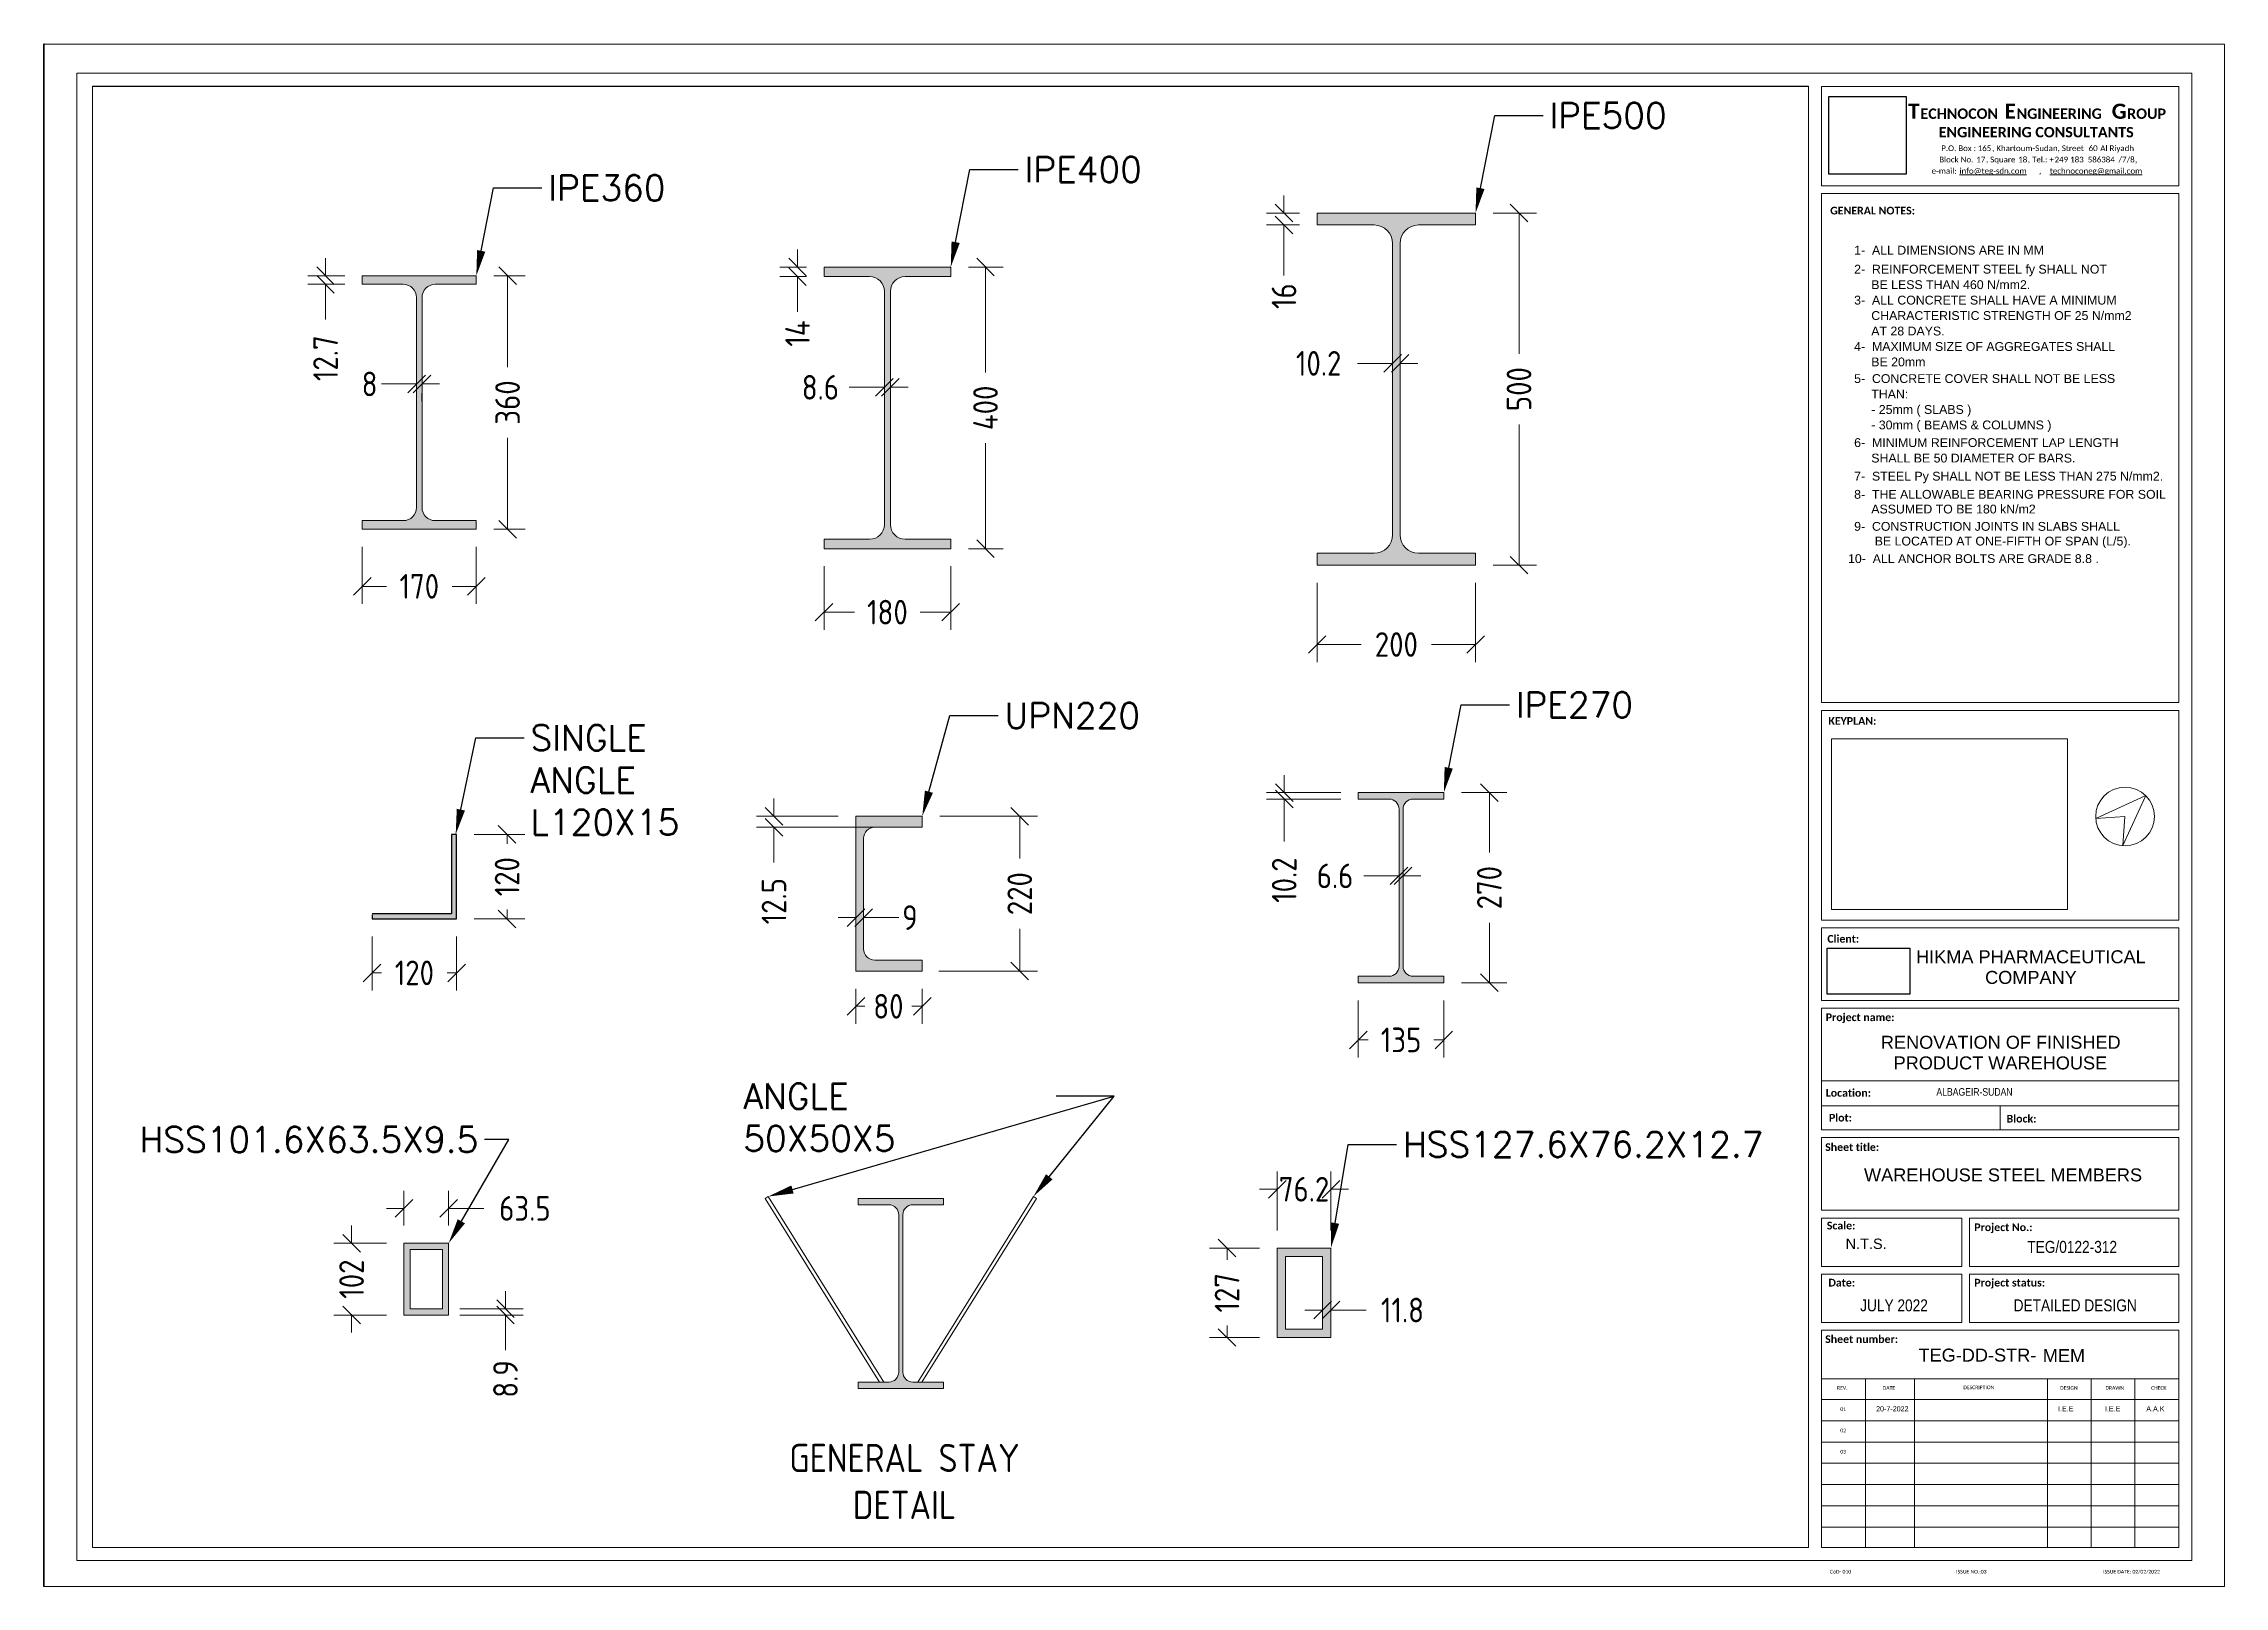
# Paper-space layout 'MEMBERS' of a CAD drawing. Header units: millimetres. Extents: x 2 to 422, y -1 to 296.
# The model-space entities are those that its viewports show. They can reach past a viewport. Long polylines and large blocks are cut down to what shows.
import ezdxf
from ezdxf import colors
from ezdxf.entities.mleader import LeaderData, LeaderLine
from ezdxf.math import Vec2, Vec3

# ---------------------------------------------------------------- set-up
doc = ezdxf.new("R2010")
doc.units = ezdxf.units.MM
for name, color, linetype, lineweight in [('A-ANNO-NOTE', 131, 'Continuous', 9), ('A-FLOR', 192, 'Continuous', 9), ('BEAMS', 6, 'Continuous', 30), ('G-ANNO-TTLB', 6, 'Continuous', 9), ('G-ANNO-TTLB-MEDM', 33, 'Continuous', 20), ('G-ANNO-TTLB-THIN', 151, 'Continuous', 9), ('STR-DIM', 1, 'Continuous', 9), ('STR-STEEL_IN_SEC', 6, 'Continuous', 15), ('STR-TEXT', 7, 'Continuous', 9)]:
    doc.layers.add(name, color=color, linetype=linetype, lineweight=lineweight)
doc.layers.add('G-ANNO-NPLT', color=191, linetype='Continuous', plot=False)
doc.styles.add('Arial Narrow', font='ARIALN.TTF', dxfattribs={"height": 2.3})
doc.styles.add('Arial Narrow_1', font='ARIALN.TTF', dxfattribs={"height": 1.45})
doc.styles.add('Arial Narrow_2', font='ARIALN.TTF', dxfattribs={"height": 0.8})
doc.styles.add('Arial_2', font='arial.ttf', dxfattribs={"height": 952.5})
doc.styles.add('Arial_4', font='arial.ttf', dxfattribs={"height": 1})
doc.styles.add('Calibri', font='calibri.ttf', dxfattribs={"height": 0.7})
doc.styles.add('Calibri_1', font='calibri.ttf', dxfattribs={"height": 1.125})
doc.styles.add('Calibri_B', font='calibrib.ttf', dxfattribs={"height": 1.483573})
doc.styles.add('Calibri_B_1', font='calibrib.ttf', dxfattribs={"height": 2.025007})
doc.styles.add('Calibri_B_2', font='calibrib.ttf', dxfattribs={"height": 2.92498})
doc.styles.add('MINA_MM_LAYOUT', font='dim.shx', dxfattribs={"height": 250})
doc.styles.add('MINA_MM_STEEL_DETAIL', font='dim.shx', dxfattribs={"height": 35})
doc.styles.add('MINA_MM_X-SEC', font='romans.shx', dxfattribs={"height": 125})
doc.dimstyles.new('MINA_MM_STEEL_DET', dxfattribs={"dimtxt": 35, "dimasz": 25, "dimexe": 25, "dimexo": 25, "dimgap": 5, "dimtad": 0, "dimdec": 0, "dimzin": 0, "dimdsep": 46, "dimtxsty": 'MINA_MM_STEEL_DETAIL', "dimblk": 'OBLIQUE', "dimcen": 0.09, "dimclrd": 256, "dimclre": 256, "dimclrt": 7, "dimadec": 0, "dimazin": 0, "dimtfac": 1, "dimtdec": 0, "dimtix": 1, "dimtofl": 0, "dimtmove": 0, "dimatfit": 0, "dimfxl": 1, "dimtolj": 1, "dimtzin": 0, "dimlwd": -1, "dimlwe": -1, "dimarcsym": 0})
picture_1 = doc.add_image_def('image2.png', size_in_pixel=(900, 500))
picture_2 = doc.add_image_def('image3.jpg', size_in_pixel=(269, 270))

psp = doc.layouts.new('MEMBERS')

# ---------------------------------------------------------------- texts
at = {"layer": 'G-ANNO-TTLB', "color": 7, "width": 151.9009, "attachment_point": 1, "style": 'Arial_2'}
for s, insert, char_height in [('WAREHOUSE STEEL MEMBERS', (353, 79.38), 2.5), ('N.T.S.', (349.45, 65.87), 2), ('MEM', (387.43, 44.58), 2.5)]:
    psp.add_mtext(s, dxfattribs=dict(at, insert=insert, char_height=char_height))

msp = doc.modelspace()

# ---------------------------------------------------------------- texts
at = {"layer": 'STR-TEXT', "color": 7, "ltscale": 10, "insert": (343790.7464, 549571.8561), "char_height": 40, "width": 649.327709, "attachment_point": 5, "style": 'MINA_MM_LAYOUT'}
msp.add_mtext('\\A1;GENERAL STAY\\PDETAIL', dxfattribs=at)

# ---------------------------------------------------------------- blocks, each defined once
blk = doc.blocks.new('iuukkk')
at = {"layer": 'A-ANNO-NOTE'}
for p, q in [((397.63, 146.78), (407.26, 151.17)), ((403.25, 147.16), (397.63, 146.78)), ((407.26, 151.17), (402.87, 141.54)), ((402.87, 141.54), (403.25, 147.16))]:
    blk.add_line(p, q, dxfattribs=at)
blk.add_circle((403.27, 147.17), 5.65, dxfattribs=at)
at = {"layer": 'G-ANNO-TTLB'}
blk.add_line((2.5, -1), (2.5, 296), dxfattribs=at)
at = {"layer": 'G-ANNO-TTLB', "color": 7}
for p, q in [((346.72, 162.11), (346.72, 129.25)), ((392.21, 162.11), (346.72, 162.11)), ((392.21, 129.25), (392.21, 162.11)), ((346.72, 129.25), (392.21, 129.25)), ((413.61, 48.21), (344.84, 48.21)), ((413.61, 38.88), (413.61, 48.21)), ((344.84, 38.88), (413.61, 38.88)), ((353.27, 38.88), (353.27, 6.4)), ((362.73, 38.88), (362.73, 6.4)), ((388.31, 38.88), (388.31, 6.4)), ((396.74, 38.88), (396.74, 6.4)), ((405.17, 38.88), (405.17, 6.4)), ((413.61, 38.88), (413.61, 6.4)), ((344.84, 34.87), (413.61, 34.87)), ((344.84, 30.77), (413.61, 30.77)), ((344.84, 26.68), (413.61, 26.68)), ((344.84, 22.59), (413.61, 22.59)), ((344.84, 18.5), (413.61, 18.5)), ((344.84, 14.4), (413.61, 14.4)), ((344.84, 10.31), (413.61, 10.31)), ((413.61, 6.4), (344.84, 6.4))]:
    blk.add_line(p, q, dxfattribs=at)
at = {"layer": 'G-ANNO-TTLB-MEDM'}
for p, q in [((2.4, 295.89), (422.4, 295.89)), ((2.4, -1.11), (2.4, 295.89)), ((344.84, 268.64), (344.84, 287.77)), ((344.84, 287.77), (413.61, 287.77)), ((413.61, 287.77), (413.61, 268.64)), ((413.61, 268.64), (344.84, 268.64)), ((344.84, 267.16), (344.84, 169.09)), ((413.61, 267.16), (344.84, 267.16)), ((413.61, 169.09), (413.61, 267.16)), ((344.84, 169.09), (413.61, 169.09)), ((344.84, 167.6), (344.84, 127.21)), ((413.61, 167.6), (344.84, 167.6)), ((413.61, 127.21), (413.61, 167.6)), ((344.84, 127.21), (413.61, 127.21)), ((344.84, 125.72), (413.61, 125.72)), ((344.84, 111.73), (344.84, 125.72)), ((413.61, 125.72), (413.61, 111.73)), ((413.61, 111.73), (344.84, 111.73)), ((344.84, 111.73), (413.61, 111.73)), ((413.61, 111.73), (344.84, 111.73)), ((344.84, 110.24), (413.61, 110.24)), ((344.84, 96.25), (344.84, 110.24)), ((413.61, 110.24), (413.61, 96.25)), ((344.84, 96.25), (413.61, 96.25)), ((344.84, 86.8), (344.84, 96.25)), ((413.61, 96.25), (413.61, 86.8)), ((344.84, 91.46), (413.61, 91.46)), ((379.22, 91.46), (379.22, 86.8)), ((413.61, 86.8), (344.84, 86.8)), ((344.84, 85.31), (413.61, 85.31)), ((344.84, 71.32), (344.84, 85.31)), ((413.61, 85.31), (413.61, 71.32)), ((413.61, 71.32), (344.84, 71.32)), ((344.84, 69.83), (344.84, 60.51)), ((371.85, 69.83), (344.84, 69.83)), ((371.85, 60.51), (371.85, 69.83)), ((373.34, 69.83), (413.61, 69.83)), ((373.34, 60.51), (373.34, 69.83)), ((413.61, 69.83), (413.61, 60.51)), ((344.84, 60.51), (371.85, 60.51)), ((344.84, 59.02), (344.84, 49.7)), ((371.85, 59.02), (344.84, 59.02)), ((371.85, 49.7), (371.85, 59.02)), ((413.61, 60.51), (373.34, 60.51)), ((373.34, 59.02), (413.61, 59.02)), ((373.34, 49.7), (373.34, 59.02)), ((413.61, 59.02), (413.61, 49.7)), ((344.84, 49.7), (371.85, 49.7)), ((413.61, 49.7), (373.34, 49.7)), ((422.4, -1.11), (2.4, -1.11))]:
    blk.add_line(p, q, dxfattribs=at)
at = {"layer": 'G-ANNO-TTLB-MEDM', "color": 7}
for p, q in [((413.61, 48.21), (344.84, 48.21)), ((344.84, 48.21), (344.84, 38.88)), ((413.61, 6.4), (413.61, 48.21)), ((344.84, 6.4), (344.84, 38.88)), ((344.84, 38.88), (413.61, 38.88)), ((344.84, 6.4), (413.61, 6.4))]:
    blk.add_line(p, q, dxfattribs=at)
at = {"layer": 'G-ANNO-TTLB-MEDM'}
blk.add_lwpolyline([(342.33, 287.77), (11.79, 287.77), (11.79, 6.4), (342.33, 6.4), (342.33, 287.77)], dxfattribs=at)
at = {"layer": 'G-ANNO-TTLB-THIN'}
blk.add_line((2.5, 296), (2.5, -1), dxfattribs=at)
for points in [[(422.4, -1.11), (422.4, 295.89), (2.4, 295.89), (2.4, -1.11)], [(8.79, 290.29), (8.79, 3.89), (416.11, 3.89), (416.11, 290.29)]]:
    blk.add_lwpolyline(points, close=True, dxfattribs=at)
at = {"layer": 'G-ANNO-TTLB', "color": 7, "attachment_point": 1}
for s, insert, char_height, width, style in [('\\fCalibri|b1|i0|c0|p34|;T', (361.5, 284.43), 2.9, 2.7257, 'Calibri_B_2'), ('ECHNOCON', (363.86, 283.51), 2, 18.519, 'Calibri_B_1'), ('\\fCalibri|b1|i0|c0|p34|;E', (380.08, 284.43), 2.9, 2.7257, 'Calibri_B_2'), ('NGINEERING', (382.39, 283.51), 2, 20.6034, 'Calibri_B_1'), ('\\fCalibri|b1|i0|c0|p34|;G', (400.71, 284.43), 2.9, 3.5274, 'Calibri_B_2'), ('ROUP', (403.68, 283.51), 2, 9.2996, 'Calibri_B_1'), ('ENGINEERING CONSULTANTS', (367.38, 279.95), 2, 46.9789, 'Calibri_B_1'), ('Block No. ', (367.49, 274.22), 1.1, 8.6582, 'Calibri_1'), ('P.O. Box :', (367.88, 276.4), 1.1, 8.4979, 'Calibri_1'), ('17', (374.63, 274.22), 1.1, 2.2447, 'Calibri_1'), ('165', (374.9, 276.4), 1.1, 3.3671, 'Calibri_1'), (', Square ', (376.48, 274.22), 1.1, 7.5359, 'Calibri_1'), (', Khartoum-Sudan, Street ', (377.67, 276.4), 1.1, 22.5274, 'Calibri_1'), ('18', (382.7, 274.22), 1.1, 2.2447, 'Calibri_1'), (', Tel.: +', (384.55, 274.22), 1.1, 6.2532, 'Calibri_1'), ('249 183  586384', (389.71, 274.22), 1.1, 14.9114, 'Calibri_1'), ('60 ', (396.26, 276.4), 1.1, 2.7257, 'Calibri_1'), ('Al Riyadh', (398.51, 276.4), 1.1, 8.1772, 'Calibri_1'), ('/', (402.01, 274.22), 1.1, 0.8017, 'Calibri_1'), ('7', (402.68, 274.22), 1.1, 1.1224, 'Calibri_1'), ('/', (403.6, 274.22), 1.1, 0.8017, 'Calibri_1'), ('8', (404.26, 274.22), 1.1, 1.1224, 'Calibri_1'), (',', (405.19, 274.22), 1.1, 0.5612, 'Calibri_1'), ('e-mail: ', (366.03, 272.03), 1.1, 6.4937, 'Calibri_1'), ('\\Linfo@teg-sdn.com ', (371.39, 272.03), 1.1, 16.6751, 'Calibri_1'), ('    ,    ', (385.15, 272.03), 1.1, 4.4093, 'Calibri_1'), ('\\Ltechnoconeg@gmail.com', (388.79, 272.03), 1.1, 22.2869, 'Calibri_1'), ('GENERAL NOTES:', (346.48, 264.58), 1.48, 20.1224, 'Calibri_B'), ('1-  ALL DIMENSIONS ARE IN MM ', (351.1, 257.07), 1.7, 58.0557, 'Arial_4'), ('2-  REINFORCEMENT STEEL fy SHALL NOT', (351.1, 253.41), 1.7, 65.578, 'Arial_4'), ('     BE LESS THAN 460 N/mm2.', (351.1, 250.43), 1.7, 45.8565, 'Arial_4'), ('3-  ALL CONCRETE SHALL HAVE A MINIMUM', (351.1, 247.45), 1.7, 68.0633, 'Arial_4'), ('     CHARACTERISTIC STRENGTH OF 25 N/mm2 ', (351.1, 244.48), 1.7, 72.8734, 'Arial_4'), ('     AT 28 DAYS.', (351.1, 241.5), 1.7, 23.4093, 'Arial_4'), ('4-  MAXIMUM SIZE OF AGGREGATES SHALL', (351.1, 238.52), 1.7, 67.6624, 'Arial_4'), ('     BE 20mm ', (351.1, 235.55), 1.7, 64.7763, 'Arial_4'), ('5-  CONCRETE COVER SHALL NOT BE LESS', (351.1, 232.34), 1.7, 67.9831, 'Arial_4'), ('     THAN:', (351.1, 229.36), 1.7, 14.0295, 'Arial_4'), ('     - 25mm ( SLABS )', (351.1, 226.39), 1.7, 30.4641, 'Arial_4'), ('     - 30mm ( BEAMS & COLUMNS )', (351.1, 223.41), 1.7, 51.308, 'Arial_4'), ('6-  MINIMUM REINFORCEMENT LAP LENGTH', (351.1, 220.01), 1.7, 80.3291, 'Arial_4'), ('     SHALL BE 50 DIAMETER OF BARS.', (351.1, 217.03), 1.7, 80.3291, 'Arial_4'), ('8-  THE ALLOWABLE BEARING PRESSURE FOR SOIL\\P     ASSUMED TO BE 180 kN/m2', (351.1, 210.05), 1.7, 80.3291, 'Arial_4'), ('7-  STEEL Py SHALL NOT BE LESS THAN 275 N/mm2.', (351.1, 213.55), 1.7, 80.3291, 'Arial_4'), ('9-  CONSTRUCTION JOINTS IN SLABS SHALL \\P      BE LOCATED AT ONE-FIFTH OF SPAN (L/5).  ', (351.1, 203.88), 1.7, 59.7088, 'Arial_4'), ('10-  ALL ANCHOR BOLTS ARE GRADE 8.8 .  ', (349.92, 197.67), 1.7, 59.7088, 'Arial_4'), ('KEYPLAN:', (346.14, 166.3), 1.48, 11.384, 'Calibri_B'), ('Client:', (345.94, 124.34), 1.48, 7.6962, 'Calibri_B'), ('HIKMA PHARMACEUTICAL ', (363.02, 121.39), 2.5, 54.5949, 'Arial_2'), ('COMPANY', (376.32, 117.42), 2.5, 21.2447, 'Arial_2'), ('Project name:', (345.63, 109.23), 1.48, 16.3544, 'Calibri_B'), ('RENOVATION OF FINISHED ', (356.25, 104.92), 2.5, 57.1603, 'Arial_2'), ('PRODUCT WAREHOUSE', (358.7, 100.95), 2.5, 49.9451, 'Arial_2'), ('Location:', (345.63, 94.67), 1.48, 10.8228, 'Calibri_B'), ('ALBAGEIR-SUDAN', (366.94, 94.84), 1.45, 18.8397, 'Arial Narrow_1'), ('Plot:', (346.25, 89.89), 1.48, 5.5316, 'Calibri_B'), ('Block: ', (380.46, 89.7), 1.48, 7.8565, 'Calibri_B'), ('Sheet title:', (345.52, 84.22), 1.48, 12.9873, 'Calibri_B'), ('Scale:', (345.83, 69.11), 1.48, 6.8945, 'Calibri_B'), ('Project No.:', (374.24, 68.79), 1.48, 13.8692, 'Calibri_B'), ('TEG/0122-312', (384.45, 65.42), 2.3, 20.7637, 'Arial Narrow'), ('Date:', (346.14, 58.12), 1.48, 6.3333, 'Calibri_B'), ('Project status:', (374.24, 58.12), 1.48, 16.8354, 'Calibri_B'), ('JULY 2022', (352.26, 54.16), 2.3, 14.0295, 'Arial Narrow'), ('DETAILED DESIGN', (381.82, 54.16), 2.3, 31.346, 'Arial Narrow'), ('Sheet number:', (345.52, 47.24), 1.48, 17.3966, 'Calibri_B'), ('TEG-DD-STR-', (363.49, 44.68), 2.5, 29.6624, 'Arial_2'), ('REV.', (347.81, 37.46), 0.7, 2.4051, 'Calibri'), ('20-7-2022', (355.33, 33.59), 1, 5.692, 'Arial Narrow_2'), ('DATE', (356.62, 37.46), 0.7, 2.8059, 'Calibri'), ('DESCRIPTION', (372.13, 37.56), 0.7, 7.0548, 'Calibri'), ('DESIGN', (390.77, 37.46), 0.7, 3.9283, 'Calibri'), ('DRAWN', (399.51, 37.46), 0.7, 4.1688, 'Calibri'), ('CHECK', (408.3, 37.46), 0.7, 3.5274, 'Calibri'), ('01', (348.43, 33.36), 0.7, 1.2827, 'Calibri'), ('I.E.E', (390.37, 33.59), 1, 5.692, 'Arial Narrow_2'), ('I.E.E', (399.4, 33.59), 1, 4.1688, 'Arial Narrow_2'), ('A.A.K', (407.37, 33.59), 1, 5.2911, 'Arial Narrow_2'), ('02', (348.43, 29.27), 0.7, 1.2827, 'Calibri'), ('03', (348.43, 25.18), 0.7, 1.2827, 'Calibri'), ('CoD- 010                                                                                  ISSUE NO.:03                                                                                           ISSUE DATE: 02/02/2022', (346.45, 2.07), 0.7, 79.8481, 'Calibri')]:
    blk.add_mtext(s, dxfattribs=dict(at, insert=insert, char_height=char_height, width=width, style=style))
image = blk.add_image(picture_2, insert=(346.2, 270.89), size_in_units=(14.89, 14.95))
image.dxf.flags = 7
image = blk.add_image(picture_1, insert=(345.93, 112.96), size_in_units=(15.89, 8.83))
image.dxf.flags = 7
blk = doc.blocks.new('_OBLIQUE')
at = {"color": 0, "linetype": 'ByBlock'}
blk.add_line((-0.5, -0.5), (0.5, 0.5), dxfattribs=at)
blk = doc.blocks.new('*D1886')
at = {"layer": 'Defpoints', "color": 0, "transparency": 16777216}
for p in [(343676.5, 550896.7), (343856.5, 550896.7), (343856.5, 550806.5)]:
    blk.add_point(p, dxfattribs=at)
at = {"layer": 'STR-DIM', "transparency": 16777216}
for p, q in [((343676.5, 550871.7), (343676.5, 550781.5)), ((343856.5, 550871.7), (343856.5, 550781.5)), ((343676.5, 550806.5), (343719.8, 550806.5)), ((343856.5, 550806.5), (343813.1, 550806.5))]:
    blk.add_line(p, q, dxfattribs=at)
at = {"layer": 'STR-DIM', "transparency": 16777216, "xscale": 25, "yscale": 25, "zscale": 25, "rotation": 180}
blk.add_blockref('_OBLIQUE', (343676.5, 550806.5), dxfattribs=at)
at = {"layer": 'STR-DIM', "transparency": 16777216, "xscale": 25, "yscale": 25, "zscale": 25}
blk.add_blockref('_OBLIQUE', (343856.5, 550806.5), dxfattribs=at)
at = {"layer": 'STR-DIM', "color": 7, "lineweight": 25, "transparency": 16777216, "insert": (343766.5, 550806.5), "char_height": 35, "attachment_point": 5, "style": 'MINA_MM_STEEL_DETAIL'}
blk.add_mtext('\\A1;180', dxfattribs=at)
blk = doc.blocks.new('*D1887')
at = {"layer": 'Defpoints', "color": 0, "transparency": 16777216}
for p in [(343856.5, 551296.7), (343905.8, 551296.7), (343856.5, 550896.7)]:
    blk.add_point(p, dxfattribs=at)
at = {"layer": 'STR-DIM', "transparency": 16777216}
for p, q in [((343881.5, 551296.7), (343930.8, 551296.7)), ((343905.8, 551296.7), (343905.8, 551146.7)), ((343905.8, 550896.7), (343905.8, 551046.7)), ((343881.5, 550896.7), (343930.8, 550896.7))]:
    blk.add_line(p, q, dxfattribs=at)
at = {"layer": 'STR-DIM', "transparency": 16777216, "xscale": 25, "yscale": 25, "zscale": 25}
for p, rotation in [((343905.8, 551296.7), 90), ((343905.8, 550896.7), 270)]:
    blk.add_blockref('_OBLIQUE', p, dxfattribs=dict(at, rotation=rotation))
at = {"layer": 'STR-DIM', "color": 7, "lineweight": 25, "transparency": 16777216, "insert": (343905.8, 551096.7), "char_height": 35, "attachment_point": 5, "rotation": 90, "style": 'MINA_MM_STEEL_DETAIL'}
blk.add_mtext('\\A1;400', dxfattribs=at)
blk = doc.blocks.new('*D1888')
at = {"layer": 'Defpoints', "color": 0, "transparency": 16777216}
for p in [(343762.2, 551139.1), (343762.2, 551125.9), (343770.8, 551139.1)]:
    blk.add_point(p, dxfattribs=at)
at = {"layer": 'STR-DIM', "transparency": 16777216}
for p, q in [((343762.2, 551125.9), (343712.2, 551125.9)), ((343762.2, 551114.1), (343762.2, 551100.9)), ((343770.8, 551125.9), (343795.8, 551125.9)), ((343770.8, 551114.1), (343770.8, 551100.9))]:
    blk.add_line(p, q, dxfattribs=at)
at = {"layer": 'STR-DIM', "transparency": 16777216, "xscale": 25, "yscale": 25, "zscale": 25}
blk.add_blockref('_OBLIQUE', (343762.2, 551125.9), dxfattribs=at)
at = {"layer": 'STR-DIM', "transparency": 16777216, "xscale": 25, "yscale": 25, "zscale": 25, "rotation": 180}
blk.add_blockref('_OBLIQUE', (343770.8, 551125.9), dxfattribs=at)
at = {"layer": 'STR-DIM', "color": 7, "lineweight": 25, "transparency": 16777216, "insert": (343671.3, 551125.9), "char_height": 35, "attachment_point": 5, "style": 'MINA_MM_STEEL_DETAIL'}
blk.add_mtext('\\A1;8.6', dxfattribs=at)
blk = doc.blocks.new('*D1889')
at = {"layer": 'Defpoints', "color": 0, "transparency": 16777216}
for p in [(343638.8, 551283.2), (343676.5, 551296.7), (343676.5, 551283.2)]:
    blk.add_point(p, dxfattribs=at)
at = {"layer": 'STR-DIM', "transparency": 16777216}
for p, q in [((343638.8, 551296.7), (343638.8, 551321.7)), ((343651.5, 551296.7), (343613.8, 551296.7)), ((343651.5, 551283.2), (343613.8, 551283.2)), ((343638.8, 551283.2), (343638.8, 551233.2))]:
    blk.add_line(p, q, dxfattribs=at)
at = {"layer": 'STR-DIM', "transparency": 16777216, "xscale": 25, "yscale": 25, "zscale": 25}
for p, rotation in [((343638.8, 551296.7), 270), ((343638.8, 551283.2), 90)]:
    blk.add_blockref('_OBLIQUE', p, dxfattribs=dict(at, rotation=rotation))
at = {"layer": 'STR-DIM', "color": 7, "lineweight": 25, "transparency": 16777216, "insert": (343638.8, 551202.3), "char_height": 35, "attachment_point": 5, "rotation": 90, "style": 'MINA_MM_STEEL_DETAIL'}
blk.add_mtext('\\A1;14', dxfattribs=at)
blk = doc.blocks.new('*D1890')
at = {"layer": 'Defpoints', "color": 0, "transparency": 16777216}
for p in [(343816, 550516.7), (343814.7, 550296.7), (343954.5, 550296.7)]:
    blk.add_point(p, dxfattribs=at)
at = {"layer": 'STR-DIM', "transparency": 16777216}
for p, q in [((343841, 550516.7), (343979.5, 550516.7)), ((343954.5, 550516.7), (343954.5, 550456.7)), ((343954.5, 550296.7), (343954.5, 550356.7)), ((343839.7, 550296.7), (343979.5, 550296.7))]:
    blk.add_line(p, q, dxfattribs=at)
at = {"layer": 'STR-DIM', "transparency": 16777216, "xscale": 25, "yscale": 25, "zscale": 25}
for p, rotation in [((343954.5, 550516.7), 90), ((343954.5, 550296.7), 270)]:
    blk.add_blockref('_OBLIQUE', p, dxfattribs=dict(at, rotation=rotation))
at = {"layer": 'STR-DIM', "color": 7, "lineweight": 25, "transparency": 16777216, "insert": (343954.5, 550406.7), "char_height": 35, "attachment_point": 5, "rotation": 90, "style": 'MINA_MM_STEEL_DETAIL'}
blk.add_mtext('\\A1;220', dxfattribs=at)
blk = doc.blocks.new('*D1891')
at = {"layer": 'Defpoints', "color": 0, "transparency": 16777216}
for p in [(343721.7, 550296.7), (343816, 550296.7), (343816, 550246.7)]:
    blk.add_point(p, dxfattribs=at)
at = {"layer": 'STR-DIM', "transparency": 16777216}
for p, q in [((343721.7, 550271.7), (343721.7, 550221.7)), ((343721.7, 550246.7), (343734.6, 550246.7)), ((343816, 550246.7), (343801.3, 550246.7)), ((343816, 550271.7), (343816, 550221.7))]:
    blk.add_line(p, q, dxfattribs=at)
at = {"layer": 'STR-DIM', "transparency": 16777216, "xscale": 25, "yscale": 25, "zscale": 25, "rotation": 180}
blk.add_blockref('_OBLIQUE', (343721.7, 550246.7), dxfattribs=at)
at = {"layer": 'STR-DIM', "transparency": 16777216, "xscale": 25, "yscale": 25, "zscale": 25}
blk.add_blockref('_OBLIQUE', (343816, 550246.7), dxfattribs=at)
at = {"layer": 'STR-DIM', "color": 7, "lineweight": 25, "transparency": 16777216, "insert": (343767.9, 550246.7), "char_height": 35, "attachment_point": 5, "style": 'MINA_MM_STEEL_DETAIL'}
blk.add_mtext('\\A1;80', dxfattribs=at)
blk = doc.blocks.new('*D1892')
at = {"layer": 'Defpoints', "color": 0, "transparency": 16777216}
for p in [(343605.4, 550516.7), (343721.7, 550516.7), (343816, 550501)]:
    blk.add_point(p, dxfattribs=at)
at = {"layer": 'STR-DIM', "transparency": 16777216}
for p, q in [((343605.4, 550516.7), (343605.4, 550541.7)), ((343696.7, 550516.7), (343580.4, 550516.7)), ((343791, 550501), (343580.4, 550501)), ((343605.4, 550501), (343605.4, 550451))]:
    blk.add_line(p, q, dxfattribs=at)
at = {"layer": 'STR-DIM', "transparency": 16777216, "xscale": 25, "yscale": 25, "zscale": 25}
for p, rotation in [((343605.4, 550516.7), 270), ((343605.4, 550501), 90)]:
    blk.add_blockref('_OBLIQUE', p, dxfattribs=dict(at, rotation=rotation))
at = {"layer": 'STR-DIM', "color": 7, "lineweight": 25, "transparency": 16777216, "insert": (343605.4, 550396), "char_height": 35, "attachment_point": 5, "rotation": 90, "style": 'MINA_MM_STEEL_DETAIL'}
blk.add_mtext('\\A1;12.5', dxfattribs=at)
blk = doc.blocks.new('*D1893')
at = {"layer": 'Defpoints', "color": 0, "transparency": 16777216}
for p in [(343732.7, 550372.7), (343721.7, 550347.4), (343732.7, 550344.1)]:
    blk.add_point(p, dxfattribs=at)
at = {"layer": 'STR-DIM', "transparency": 16777216}
for p, q in [((343721.7, 550372.7), (343696.7, 550372.7)), ((343721.7, 550372.4), (343721.7, 550397.7)), ((343732.7, 550369.1), (343732.7, 550397.7)), ((343732.7, 550372.7), (343782.7, 550372.7))]:
    blk.add_line(p, q, dxfattribs=at)
at = {"layer": 'STR-DIM', "transparency": 16777216, "xscale": 25, "yscale": 25, "zscale": 25}
blk.add_blockref('_OBLIQUE', (343721.7, 550372.7), dxfattribs=at)
at = {"layer": 'STR-DIM', "transparency": 16777216, "xscale": 25, "yscale": 25, "zscale": 25, "rotation": 180}
blk.add_blockref('_OBLIQUE', (343732.7, 550372.7), dxfattribs=at)
at = {"layer": 'STR-DIM', "color": 7, "lineweight": 25, "transparency": 16777216, "insert": (343798.5, 550372.7), "char_height": 35, "attachment_point": 5, "style": 'MINA_MM_STEEL_DETAIL'}
blk.add_mtext('\\A1;9', dxfattribs=at)
blk = doc.blocks.new('JHJHJ')
at = {"layer": 'A-FLOR'}
h = blk.add_hatch(color=4, dxfattribs=at)
h.dxf.hatch_style = 1
h.paths.add_polyline_path([(0, 0), (-50, 0), (-50, 3), (-3, 3), (-3, 50), (0, 50)])
at = {"layer": 'BEAMS', "color": 4}
blk.add_lwpolyline([(-2.5, 50), (0, 50), (0, 0), (-50, 0), (-50, 3), (-3, 3), (-3, 50)], dxfattribs=at)
blk = doc.blocks.new('*D1912')
at = {"layer": 'Defpoints', "color": 0, "transparency": 16777216}
for p in [(344376.9, 550873.3), (344601.9, 550873.3), (344601.9, 550760.6)]:
    blk.add_point(p, dxfattribs=at)
at = {"layer": 'STR-DIM', "transparency": 16777216}
for p, q in [((344376.9, 550848.3), (344376.9, 550735.6)), ((344601.9, 550848.3), (344601.9, 550735.6)), ((344376.9, 550760.6), (344439.4, 550760.6)), ((344601.9, 550760.6), (344539.4, 550760.6))]:
    blk.add_line(p, q, dxfattribs=at)
at = {"layer": 'STR-DIM', "transparency": 16777216, "xscale": 25, "yscale": 25, "zscale": 25, "rotation": 180}
blk.add_blockref('_OBLIQUE', (344376.9, 550760.6), dxfattribs=at)
at = {"layer": 'STR-DIM', "transparency": 16777216, "xscale": 25, "yscale": 25, "zscale": 25}
blk.add_blockref('_OBLIQUE', (344601.9, 550760.6), dxfattribs=at)
at = {"layer": 'STR-DIM', "color": 7, "lineweight": 25, "transparency": 16777216, "insert": (344489.4, 550760.6), "char_height": 35, "attachment_point": 5, "style": 'MINA_MM_STEEL_DETAIL'}
blk.add_mtext('\\A1;200', dxfattribs=at)
blk = doc.blocks.new('*D1913')
at = {"layer": 'Defpoints', "color": 0, "transparency": 16777216}
for p in [(344601.9, 551373.3), (344663.6, 551373.3), (344601.9, 550873.3)]:
    blk.add_point(p, dxfattribs=at)
at = {"layer": 'STR-DIM', "transparency": 16777216}
for p, q in [((344626.9, 551373.3), (344688.6, 551373.3)), ((344663.6, 551373.3), (344663.6, 551173.3)), ((344663.6, 550873.3), (344663.6, 551073.3)), ((344626.9, 550873.3), (344688.6, 550873.3))]:
    blk.add_line(p, q, dxfattribs=at)
at = {"layer": 'STR-DIM', "transparency": 16777216, "xscale": 25, "yscale": 25, "zscale": 25}
for p, rotation in [((344663.6, 551373.3), 90), ((344663.6, 550873.3), 270)]:
    blk.add_blockref('_OBLIQUE', p, dxfattribs=dict(at, rotation=rotation))
at = {"layer": 'STR-DIM', "color": 7, "lineweight": 25, "transparency": 16777216, "insert": (344663.6, 551123.3), "char_height": 35, "attachment_point": 5, "rotation": 90, "style": 'MINA_MM_STEEL_DETAIL'}
blk.add_mtext('\\A1;500', dxfattribs=at)
blk = doc.blocks.new('*D1914')
at = {"layer": 'Defpoints', "color": 0, "transparency": 16777216}
for p in [(344484, 551176.3), (344494.8, 551176.3), (344484, 551159.9)]:
    blk.add_point(p, dxfattribs=at)
at = {"layer": 'STR-DIM', "transparency": 16777216}
for p, q in [((344484, 551159.9), (344434, 551159.9)), ((344484, 551151.3), (344484, 551134.9)), ((344494.8, 551159.9), (344519.8, 551159.9)), ((344494.8, 551151.3), (344494.8, 551134.9))]:
    blk.add_line(p, q, dxfattribs=at)
at = {"layer": 'STR-DIM', "transparency": 16777216, "xscale": 25, "yscale": 25, "zscale": 25}
blk.add_blockref('_OBLIQUE', (344484, 551159.9), dxfattribs=at)
at = {"layer": 'STR-DIM', "transparency": 16777216, "xscale": 25, "yscale": 25, "zscale": 25, "rotation": 180}
blk.add_blockref('_OBLIQUE', (344494.8, 551159.9), dxfattribs=at)
at = {"layer": 'STR-DIM', "color": 7, "lineweight": 25, "transparency": 16777216, "insert": (344379, 551159.9), "char_height": 35, "attachment_point": 5, "style": 'MINA_MM_STEEL_DETAIL'}
blk.add_mtext('\\A1;10.2', dxfattribs=at)
blk = doc.blocks.new('*D1915')
at = {"layer": 'Defpoints', "color": 0, "transparency": 16777216}
for p in [(344376.9, 551373.3), (344329.8, 551356.5), (344376.9, 551356.5)]:
    blk.add_point(p, dxfattribs=at)
at = {"layer": 'STR-DIM', "transparency": 16777216}
for p, q in [((344329.8, 551373.3), (344329.8, 551398.3)), ((344351.9, 551373.3), (344304.8, 551373.3)), ((344351.9, 551356.5), (344304.8, 551356.5)), ((344329.8, 551356.5), (344329.8, 551284.6))]:
    blk.add_line(p, q, dxfattribs=at)
at = {"layer": 'STR-DIM', "transparency": 16777216, "xscale": 25, "yscale": 25, "zscale": 25}
for p, rotation in [((344329.8, 551373.3), 270), ((344329.8, 551356.5), 90)]:
    blk.add_blockref('_OBLIQUE', p, dxfattribs=dict(at, rotation=rotation))
at = {"layer": 'STR-DIM', "color": 7, "lineweight": 25, "transparency": 16777216, "insert": (344329.8, 551255.4), "char_height": 35, "attachment_point": 5, "rotation": 90, "style": 'MINA_MM_STEEL_DETAIL'}
blk.add_mtext('\\A1;16', dxfattribs=at)
blk = doc.blocks.new('*D1916')
at = {"layer": 'Defpoints', "color": 0, "transparency": 16777216}
for p in [(343020.6, 550924.3), (343182.6, 550924.3), (343182.6, 550843.2)]:
    blk.add_point(p, dxfattribs=at)
at = {"layer": 'STR-DIM', "transparency": 16777216}
for p, q in [((343020.6, 550899.3), (343020.6, 550818.2)), ((343182.6, 550899.3), (343182.6, 550818.2)), ((343020.6, 550843.2), (343054.9, 550843.2)), ((343182.6, 550843.2), (343148.2, 550843.2))]:
    blk.add_line(p, q, dxfattribs=at)
at = {"layer": 'STR-DIM', "transparency": 16777216, "xscale": 25, "yscale": 25, "zscale": 25, "rotation": 180}
blk.add_blockref('_OBLIQUE', (343020.6, 550843.2), dxfattribs=at)
at = {"layer": 'STR-DIM', "transparency": 16777216, "xscale": 25, "yscale": 25, "zscale": 25}
blk.add_blockref('_OBLIQUE', (343182.6, 550843.2), dxfattribs=at)
at = {"layer": 'STR-DIM', "color": 7, "lineweight": 25, "transparency": 16777216, "insert": (343101.6, 550843.2), "char_height": 35, "attachment_point": 5, "style": 'MINA_MM_STEEL_DETAIL'}
blk.add_mtext('\\A1;170', dxfattribs=at)
blk = doc.blocks.new('*D1917')
at = {"layer": 'Defpoints', "color": 0, "transparency": 16777216}
for p in [(343182.6, 551284.3), (343227, 551284.3), (343182.6, 550924.3)]:
    blk.add_point(p, dxfattribs=at)
at = {"layer": 'STR-DIM', "transparency": 16777216}
for p, q in [((343207.6, 551284.3), (343252, 551284.3)), ((343227, 551284.3), (343227, 551154.3)), ((343227, 550924.3), (343227, 551054.3)), ((343207.6, 550924.3), (343252, 550924.3))]:
    blk.add_line(p, q, dxfattribs=at)
at = {"layer": 'STR-DIM', "transparency": 16777216, "xscale": 25, "yscale": 25, "zscale": 25}
for p, rotation in [((343227, 551284.3), 90), ((343227, 550924.3), 270)]:
    blk.add_blockref('_OBLIQUE', p, dxfattribs=dict(at, rotation=rotation))
at = {"layer": 'STR-DIM', "color": 7, "lineweight": 25, "transparency": 16777216, "insert": (343227, 551104.3), "char_height": 35, "attachment_point": 5, "rotation": 90, "style": 'MINA_MM_STEEL_DETAIL'}
blk.add_mtext('\\A1;360', dxfattribs=at)
blk = doc.blocks.new('*D1918')
at = {"layer": 'Defpoints', "color": 0, "transparency": 16777216}
for p in [(343097.7, 551142.5), (343097.7, 551130.7), (343105.4, 551142.5)]:
    blk.add_point(p, dxfattribs=at)
at = {"layer": 'STR-DIM', "transparency": 16777216}
for p, q in [((343097.7, 551130.7), (343047.7, 551130.7)), ((343097.7, 551117.5), (343097.7, 551105.7)), ((343105.4, 551130.7), (343130.4, 551130.7)), ((343105.4, 551117.5), (343105.4, 551105.7))]:
    blk.add_line(p, q, dxfattribs=at)
at = {"layer": 'STR-DIM', "transparency": 16777216, "xscale": 25, "yscale": 25, "zscale": 25}
blk.add_blockref('_OBLIQUE', (343097.7, 551130.7), dxfattribs=at)
at = {"layer": 'STR-DIM', "transparency": 16777216, "xscale": 25, "yscale": 25, "zscale": 25, "rotation": 180}
blk.add_blockref('_OBLIQUE', (343105.4, 551130.7), dxfattribs=at)
at = {"layer": 'STR-DIM', "color": 7, "lineweight": 25, "transparency": 16777216, "insert": (343031, 551130.7), "char_height": 35, "attachment_point": 5, "style": 'MINA_MM_STEEL_DETAIL'}
blk.add_mtext('\\A1;8', dxfattribs=at)
blk = doc.blocks.new('*D1919')
at = {"layer": 'Defpoints', "color": 0, "transparency": 16777216}
for p in [(342968.4, 551272.2), (343020.6, 551284.3), (343020.6, 551272.2)]:
    blk.add_point(p, dxfattribs=at)
at = {"layer": 'STR-DIM', "transparency": 16777216}
for p, q in [((342968.4, 551284.3), (342968.4, 551309.3)), ((342995.6, 551284.3), (342943.4, 551284.3)), ((342995.6, 551272.2), (342943.4, 551272.2)), ((342968.4, 551272.2), (342968.4, 551222.2))]:
    blk.add_line(p, q, dxfattribs=at)
at = {"layer": 'STR-DIM', "transparency": 16777216, "xscale": 25, "yscale": 25, "zscale": 25}
for p, rotation in [((342968.4, 551284.3), 270), ((342968.4, 551272.2), 90)]:
    blk.add_blockref('_OBLIQUE', p, dxfattribs=dict(at, rotation=rotation))
at = {"layer": 'STR-DIM', "color": 7, "lineweight": 25, "transparency": 16777216, "insert": (342968.4, 551167.2), "char_height": 35, "attachment_point": 5, "rotation": 90, "style": 'MINA_MM_STEEL_DETAIL'}
blk.add_mtext('\\A1;12.7', dxfattribs=at)
blk = doc.blocks.new('*D1920')
at = {"layer": 'Defpoints', "color": 0, "transparency": 16777216}
for p in [(343034.6, 550370.8), (343154.6, 550370.8), (343154.6, 550294.2)]:
    blk.add_point(p, dxfattribs=at)
at = {"layer": 'STR-DIM', "transparency": 16777216}
for p, q in [((343034.6, 550345.8), (343034.6, 550269.2)), ((343154.6, 550345.8), (343154.6, 550269.2)), ((343034.6, 550294.2), (343047.9, 550294.2)), ((343154.6, 550294.2), (343141.3, 550294.2))]:
    blk.add_line(p, q, dxfattribs=at)
at = {"layer": 'STR-DIM', "transparency": 16777216, "xscale": 25, "yscale": 25, "zscale": 25, "rotation": 180}
blk.add_blockref('_OBLIQUE', (343034.6, 550294.2), dxfattribs=at)
at = {"layer": 'STR-DIM', "transparency": 16777216, "xscale": 25, "yscale": 25, "zscale": 25}
blk.add_blockref('_OBLIQUE', (343154.6, 550294.2), dxfattribs=at)
at = {"layer": 'STR-DIM', "color": 7, "lineweight": 25, "transparency": 16777216, "insert": (343094.6, 550294.2), "char_height": 35, "attachment_point": 5, "style": 'MINA_MM_STEEL_DETAIL'}
blk.add_mtext('\\A1;120', dxfattribs=at)
blk = doc.blocks.new('*D1921')
at = {"layer": 'Defpoints', "color": 0, "transparency": 16777216}
for p in [(343154.6, 550490.8), (343154.6, 550370.8), (343226.3, 550370.8)]:
    blk.add_point(p, dxfattribs=at)
at = {"layer": 'STR-DIM', "transparency": 16777216}
for p, q in [((343179.6, 550490.8), (343251.3, 550490.8)), ((343226.3, 550490.8), (343226.3, 550477.4)), ((343179.6, 550370.8), (343251.3, 550370.8)), ((343226.3, 550370.8), (343226.3, 550384.1))]:
    blk.add_line(p, q, dxfattribs=at)
at = {"layer": 'STR-DIM', "transparency": 16777216, "xscale": 25, "yscale": 25, "zscale": 25}
for p, rotation in [((343226.3, 550490.8), 90), ((343226.3, 550370.8), 270)]:
    blk.add_blockref('_OBLIQUE', p, dxfattribs=dict(at, rotation=rotation))
at = {"layer": 'STR-DIM', "color": 7, "lineweight": 25, "transparency": 16777216, "insert": (343226.3, 550430.8), "char_height": 35, "attachment_point": 5, "rotation": 90, "style": 'MINA_MM_STEEL_DETAIL'}
blk.add_mtext('\\A1;120', dxfattribs=at)
blk = doc.blocks.new('*D1945')
at = {"layer": 'Defpoints', "color": 0, "transparency": 16777216}
for p in [(344435.3, 550280.2), (344556.8, 550280.2), (344556.8, 550199)]:
    blk.add_point(p, dxfattribs=at)
at = {"layer": 'STR-DIM', "transparency": 16777216}
for p, q in [((344435.3, 550255.2), (344435.3, 550174)), ((344556.8, 550255.2), (344556.8, 550174)), ((344435.3, 550199), (344449.4, 550199)), ((344556.8, 550199), (344542.7, 550199))]:
    blk.add_line(p, q, dxfattribs=at)
at = {"layer": 'STR-DIM', "transparency": 16777216, "xscale": 25, "yscale": 25, "zscale": 25, "rotation": 180}
blk.add_blockref('_OBLIQUE', (344435.3, 550199), dxfattribs=at)
at = {"layer": 'STR-DIM', "transparency": 16777216, "xscale": 25, "yscale": 25, "zscale": 25}
blk.add_blockref('_OBLIQUE', (344556.8, 550199), dxfattribs=at)
at = {"layer": 'STR-DIM', "color": 7, "lineweight": 25, "transparency": 16777216, "insert": (344496.1, 550199), "char_height": 35, "attachment_point": 5, "style": 'MINA_MM_STEEL_DETAIL'}
blk.add_mtext('\\A1;135', dxfattribs=at)
blk = doc.blocks.new('*D1946')
at = {"layer": 'Defpoints', "color": 0, "transparency": 16777216}
for p in [(344556.8, 550550.2), (344621.5, 550550.2), (344556.8, 550280.2)]:
    blk.add_point(p, dxfattribs=at)
at = {"layer": 'STR-DIM', "transparency": 16777216}
for p, q in [((344581.8, 550550.2), (344646.5, 550550.2)), ((344621.5, 550550.2), (344621.5, 550465.2)), ((344621.5, 550280.2), (344621.5, 550365.2)), ((344581.8, 550280.2), (344646.5, 550280.2))]:
    blk.add_line(p, q, dxfattribs=at)
at = {"layer": 'STR-DIM', "transparency": 16777216, "xscale": 25, "yscale": 25, "zscale": 25}
for p, rotation in [((344621.5, 550550.2), 90), ((344621.5, 550280.2), 270)]:
    blk.add_blockref('_OBLIQUE', p, dxfattribs=dict(at, rotation=rotation))
at = {"layer": 'STR-DIM', "color": 7, "lineweight": 25, "transparency": 16777216, "insert": (344621.5, 550415.2), "char_height": 35, "attachment_point": 5, "rotation": 90, "style": 'MINA_MM_STEEL_DETAIL'}
blk.add_mtext('\\A1;270', dxfattribs=at)
blk = doc.blocks.new('*D1947')
at = {"layer": 'Defpoints', "color": 0, "transparency": 16777216}
for p in [(344493.2, 550443.8), (344499, 550443.8), (344493.2, 550432)]:
    blk.add_point(p, dxfattribs=at)
at = {"layer": 'STR-DIM', "transparency": 16777216}
for p, q in [((344493.2, 550432), (344443.2, 550432)), ((344493.2, 550418.8), (344493.2, 550407)), ((344499, 550432), (344524, 550432)), ((344499, 550418.8), (344499, 550407))]:
    blk.add_line(p, q, dxfattribs=at)
at = {"layer": 'STR-DIM', "transparency": 16777216, "xscale": 25, "yscale": 25, "zscale": 25}
blk.add_blockref('_OBLIQUE', (344493.2, 550432), dxfattribs=at)
at = {"layer": 'STR-DIM', "transparency": 16777216, "xscale": 25, "yscale": 25, "zscale": 25, "rotation": 180}
blk.add_blockref('_OBLIQUE', (344499, 550432), dxfattribs=at)
at = {"layer": 'STR-DIM', "color": 7, "lineweight": 25, "transparency": 16777216, "insert": (344402.3, 550432), "char_height": 35, "attachment_point": 5, "style": 'MINA_MM_STEEL_DETAIL'}
blk.add_mtext('\\A1;6.6', dxfattribs=at)
blk = doc.blocks.new('*D1948')
at = {"layer": 'Defpoints', "color": 0, "transparency": 16777216}
for p in [(344330.1, 550541.1), (344435.3, 550550.2), (344435.3, 550541.1)]:
    blk.add_point(p, dxfattribs=at)
at = {"layer": 'STR-DIM', "transparency": 16777216}
for p, q in [((344330.1, 550550.2), (344330.1, 550575.2)), ((344410.3, 550550.2), (344305.1, 550550.2)), ((344410.3, 550541.1), (344305.1, 550541.1)), ((344330.1, 550541.1), (344330.1, 550480.9))]:
    blk.add_line(p, q, dxfattribs=at)
at = {"layer": 'STR-DIM', "transparency": 16777216, "xscale": 25, "yscale": 25, "zscale": 25}
for p, rotation in [((344330.1, 550550.2), 270), ((344330.1, 550541.1), 90)]:
    blk.add_blockref('_OBLIQUE', p, dxfattribs=dict(at, rotation=rotation))
at = {"layer": 'STR-DIM', "color": 7, "lineweight": 25, "transparency": 16777216, "insert": (344330.1, 550425.9), "char_height": 35, "attachment_point": 5, "rotation": 90, "style": 'MINA_MM_STEEL_DETAIL'}
blk.add_mtext('\\A1;10.2', dxfattribs=at)
blk = doc.blocks.new('*D1949')
at = {"layer": 'Defpoints', "color": 0, "transparency": 16777216}
for p in [(344320.2, 549903.3), (344248.9, 549776.3), (344320.2, 549776.3)]:
    blk.add_point(p, dxfattribs=at)
at = {"layer": 'STR-DIM', "transparency": 16777216}
for p, q in [((344295.2, 549903.3), (344223.9, 549903.3)), ((344248.9, 549903.3), (344248.9, 549886.5)), ((344248.9, 549776.3), (344248.9, 549793.2)), ((344295.2, 549776.3), (344223.9, 549776.3))]:
    blk.add_line(p, q, dxfattribs=at)
at = {"layer": 'STR-DIM', "transparency": 16777216, "xscale": 25, "yscale": 25, "zscale": 25}
for p, rotation in [((344248.9, 549903.3), 90), ((344248.9, 549776.3), 270)]:
    blk.add_blockref('_OBLIQUE', p, dxfattribs=dict(at, rotation=rotation))
at = {"layer": 'STR-DIM', "color": 7, "lineweight": 25, "transparency": 16777216, "insert": (344248.9, 549839.8), "char_height": 35, "attachment_point": 5, "rotation": 90, "style": 'MINA_MM_STEEL_DETAIL'}
blk.add_mtext('\\A1;127', dxfattribs=at)
blk = doc.blocks.new('*D1950')
at = {"layer": 'Defpoints', "color": 0, "transparency": 16777216}
for p in [(344396.4, 549986.9), (344320.2, 549903.3), (344396.4, 549903.3)]:
    blk.add_point(p, dxfattribs=at)
at = {"layer": 'STR-DIM', "transparency": 16777216}
for p, q in [((344320.2, 549928.3), (344320.2, 550011.9)), ((344396.4, 549928.3), (344396.4, 550011.9)), ((344320.2, 549986.9), (344295.2, 549986.9)), ((344396.4, 549986.9), (344421.4, 549986.9))]:
    blk.add_line(p, q, dxfattribs=at)
at = {"layer": 'STR-DIM', "transparency": 16777216, "xscale": 25, "yscale": 25, "zscale": 25}
blk.add_blockref('_OBLIQUE', (344320.2, 549986.9), dxfattribs=at)
at = {"layer": 'STR-DIM', "transparency": 16777216, "xscale": 25, "yscale": 25, "zscale": 25, "rotation": 180}
blk.add_blockref('_OBLIQUE', (344396.4, 549986.9), dxfattribs=at)
at = {"layer": 'STR-DIM', "color": 7, "lineweight": 25, "transparency": 16777216, "insert": (344358.3, 549986.9), "char_height": 35, "attachment_point": 5, "style": 'MINA_MM_STEEL_DETAIL'}
blk.add_mtext('\\A1;76.2', dxfattribs=at)
blk = doc.blocks.new('*D1951')
at = {"layer": 'Defpoints', "color": 0, "transparency": 16777216}
for p in [(344384.6, 549815.3), (344384.6, 549814.5), (344396.4, 549814.5)]:
    blk.add_point(p, dxfattribs=at)
at = {"layer": 'STR-DIM', "transparency": 16777216}
for p, q in [((344384.6, 549815.3), (344359.6, 549815.3)), ((344384.6, 549839.5), (344384.6, 549840.3)), ((344396.4, 549839.5), (344396.4, 549840.3)), ((344396.4, 549815.3), (344446.4, 549815.3))]:
    blk.add_line(p, q, dxfattribs=at)
at = {"layer": 'STR-DIM', "transparency": 16777216, "xscale": 25, "yscale": 25, "zscale": 25}
blk.add_blockref('_OBLIQUE', (344384.6, 549815.3), dxfattribs=at)
at = {"layer": 'STR-DIM', "transparency": 16777216, "xscale": 25, "yscale": 25, "zscale": 25, "rotation": 180}
blk.add_blockref('_OBLIQUE', (344396.4, 549815.3), dxfattribs=at)
at = {"layer": 'STR-DIM', "color": 7, "lineweight": 25, "transparency": 16777216, "insert": (344498.1, 549815.3), "char_height": 35, "attachment_point": 5, "style": 'MINA_MM_STEEL_DETAIL'}
blk.add_mtext('\\A1;11.8', dxfattribs=at)
blk = doc.blocks.new('*D1955')
at = {"layer": 'Defpoints', "color": 0, "transparency": 16777216}
for p in [(343079.8, 549910.2), (343005.4, 549808.2), (343079.8, 549808.2)]:
    blk.add_point(p, dxfattribs=at)
at = {"layer": 'STR-DIM', "transparency": 16777216}
for p, q in [((343054.8, 549910.2), (342980.4, 549910.2)), ((343005.4, 549910.2), (343005.4, 549935.2)), ((343054.8, 549808.2), (342980.4, 549808.2)), ((343005.4, 549808.2), (343005.4, 549783.2))]:
    blk.add_line(p, q, dxfattribs=at)
at = {"layer": 'STR-DIM', "transparency": 16777216, "xscale": 25, "yscale": 25, "zscale": 25}
for p, rotation in [((343005.4, 549910.2), 270), ((343005.4, 549808.2), 90)]:
    blk.add_blockref('_OBLIQUE', p, dxfattribs=dict(at, rotation=rotation))
at = {"layer": 'STR-DIM', "color": 7, "lineweight": 25, "transparency": 16777216, "insert": (343005.4, 549859.2), "char_height": 35, "attachment_point": 5, "rotation": 90, "style": 'MINA_MM_STEEL_DETAIL'}
blk.add_mtext('\\A1;102', dxfattribs=at)
blk = doc.blocks.new('*D1956')
at = {"layer": 'Defpoints', "color": 0, "transparency": 16777216}
for p in [(343143.3, 549959.7), (343079.8, 549910.2), (343143.3, 549910.2)]:
    blk.add_point(p, dxfattribs=at)
at = {"layer": 'STR-DIM', "transparency": 16777216}
for p, q in [((343079.8, 549935.2), (343079.8, 549984.7)), ((343143.3, 549935.2), (343143.3, 549984.7)), ((343079.8, 549959.7), (343054.8, 549959.7)), ((343143.3, 549959.7), (343193.3, 549959.7))]:
    blk.add_line(p, q, dxfattribs=at)
at = {"layer": 'STR-DIM', "transparency": 16777216, "xscale": 25, "yscale": 25, "zscale": 25}
blk.add_blockref('_OBLIQUE', (343079.8, 549959.7), dxfattribs=at)
at = {"layer": 'STR-DIM', "transparency": 16777216, "xscale": 25, "yscale": 25, "zscale": 25, "rotation": 180}
blk.add_blockref('_OBLIQUE', (343143.3, 549959.7), dxfattribs=at)
at = {"layer": 'STR-DIM', "color": 7, "lineweight": 25, "transparency": 16777216, "insert": (343251.6, 549959.7), "char_height": 35, "attachment_point": 5, "style": 'MINA_MM_STEEL_DETAIL'}
blk.add_mtext('\\A1;63.5', dxfattribs=at)
blk = doc.blocks.new('*D1957')
at = {"layer": 'Defpoints', "color": 0, "transparency": 16777216}
for p in [(343134.4, 549817.1), (343134.4, 549808.2), (343224, 549808.2)]:
    blk.add_point(p, dxfattribs=at)
at = {"layer": 'STR-DIM', "transparency": 16777216}
for p, q in [((343159.4, 549817.1), (343249, 549817.1)), ((343224, 549817.1), (343224, 549842.1)), ((343159.4, 549808.2), (343249, 549808.2)), ((343224, 549808.2), (343224, 549758.2))]:
    blk.add_line(p, q, dxfattribs=at)
at = {"layer": 'STR-DIM', "transparency": 16777216, "xscale": 25, "yscale": 25, "zscale": 25}
for p, rotation in [((343224, 549817.1), 270), ((343224, 549808.2), 90)]:
    blk.add_blockref('_OBLIQUE', p, dxfattribs=dict(at, rotation=rotation))
at = {"layer": 'STR-DIM', "color": 7, "lineweight": 25, "transparency": 16777216, "insert": (343224, 549717.4), "char_height": 35, "attachment_point": 5, "rotation": 90, "style": 'MINA_MM_STEEL_DETAIL'}
blk.add_mtext('\\A1;8.9', dxfattribs=at)

# ---------------------------------------------------------------- dimensions: what is measured, and where the dimension line sits
at = {"layer": 'STR-DIM', "color": 3, "lineweight": 25}
for base, p1, p2, text, picture, middle in [((344329.8051, 551356.4588), (344376.8809, 551373.3338), (344376.8809, 551356.4588), '16', '*D1915', (344329.8051, 551255.4172)), ((342968.4413, 551272.1865), (343020.5705, 551284.3365), (343020.5705, 551272.1865), '12.7', '*D1919', (342968.4413, 551167.1865)), ((344330.1179, 550541.0738), (344435.3295, 550550.1863), (344435.3295, 550541.0738), '10.2', '*D1948', (344330.1179, 550425.8524)), ((343605.3727, 550516.7461), (343815.9935, 550501.0318), (343721.7078, 550516.7461), '12.5', '*D1892', (343605.3727, 550396.0318))]:
    dim = msp.add_linear_dim(base=base, p1=p1, p2=p2, angle=90, text=text, dimstyle='MINA_MM_STEEL_DET', dxfattribs=at)
    dim.commit()
    dim.dimension.update_dxf_attribs({"geometry": picture, "text_midpoint": middle, "dimtype": 160})
for base, p1, p2, picture, middle in [((344663.5564, 551373.3338), (344601.8809, 550873.3338), (344601.8809, 551373.3338), '*D1913', (344663.5564, 551123.3338)), ((343905.8189, 551296.6698), (343856.4785, 550896.6698), (343856.4785, 551296.6698), '*D1887', (343905.8189, 551096.6698)), ((343226.9768, 551284.3365), (343182.5705, 550924.3365), (343182.5705, 551284.3365), '*D1917', (343226.9768, 551104.3365)), ((344621.4858, 550550.1863), (344556.8295, 550280.1863), (344556.8295, 550550.1863), '*D1946', (344621.4858, 550415.1863)), ((343954.4708, 550296.7461), (343815.9935, 550516.7461), (343814.7088, 550296.7461), '*D1890', (343954.4708, 550406.7461)), ((343226.2505, 550370.7735), (343154.5842, 550490.7735), (343154.5842, 550370.7735), '*D1921', (343226.2505, 550430.7735)), ((343005.3555, 549808.221), (343079.7569, 549910.221), (343079.7569, 549808.221), '*D1955', (343005.3555, 549859.221)), ((344248.883, 549776.3172), (344320.2226, 549903.3172), (344320.2226, 549776.3172), '*D1949', (344248.883, 549839.8172))]:
    dim = msp.add_linear_dim(base=base, p1=p1, p2=p2, angle=90, dimstyle='MINA_MM_STEEL_DET', dxfattribs=at)
    dim.commit()
    dim.dimension.update_dxf_attribs({"geometry": picture, "text_midpoint": middle})
dim = msp.add_linear_dim(base=(343638.817790605, 551283.1697978138), p1=(343676.4784696596, 551296.6697978135), p2=(343676.4784696596, 551283.1697978135), angle=90, dimstyle='MINA_MM_STEEL_DET', dxfattribs=at)
dim.commit()
dim.dimension.update_dxf_attribs({"geometry": '*D1889', "text_midpoint": (343638.8177906051, 551202.3364644801), "dimtype": 160})
for base, p1, p2, text, picture, middle in [((344484.0059, 551159.9338), (344494.7559, 551176.3363), (344484.0059, 551176.3363), '10.2', '*D1914', (344379.0059, 551159.9338)), ((343097.7005, 551130.6884), (343105.4405, 551142.4982), (343097.7005, 551142.4982), '8', '*D1918', (343031.0338, 551130.6884)), ((343762.1785, 551125.9497), (343770.7785, 551139.0718), (343762.1785, 551139.0718), '8.6', '*D1888', (343671.3451, 551125.9497)), ((344493.177, 550431.9978), (344498.982, 550443.8077), (344493.177, 550443.8077), '6.6', '*D1947', (344402.3436, 550431.9978)), ((343732.7078, 550372.7425), (343721.7078, 550347.4031), (343732.7078, 550344.0666), '9', '*D1893', (343798.5412, 550372.7425)), ((343815.9935, 550246.7065), (343721.7078, 550296.7461), (343815.9935, 550296.7461), '80', '*D1891', (343767.935, 550246.7065))]:
    dim = msp.add_linear_dim(base=base, p1=p1, p2=p2, text=text, dimstyle='MINA_MM_STEEL_DET', dxfattribs=at)
    dim.commit()
    dim.dimension.update_dxf_attribs({"geometry": picture, "text_midpoint": middle, "dimtype": 160})
for base, p1, p2, text, picture, middle in [((343182.5705, 550843.1754), (343020.5705, 550924.3365), (343182.5705, 550924.3365), '170', '*D1916', (343101.5705, 550843.1754)), ((344601.8809, 550760.6101), (344376.8809, 550873.3338), (344601.8809, 550873.3338), '200', '*D1912', (344489.3809, 550760.6101)), ((344556.8295, 550199.0252), (344435.3295, 550280.1863), (344556.8295, 550280.1863), '135', '*D1945', (344496.0795, 550199.0252))]:
    dim = msp.add_linear_dim(base=base, p1=p1, p2=p2, text=text, dimstyle='MINA_MM_STEEL_DET', dxfattribs=at)
    dim.commit()
    dim.dimension.update_dxf_attribs({"geometry": picture, "text_midpoint": middle})
for base, p1, p2, picture, middle in [((343856.4785, 550806.4908), (343676.4785, 550896.6698), (343856.4785, 550896.6698), '*D1886', (343766.4785, 550806.4908)), ((343154.5842, 550294.2166), (343034.5842, 550370.7735), (343154.5842, 550370.7735), '*D1920', (343094.5842, 550294.2166))]:
    dim = msp.add_linear_dim(base=base, p1=p1, p2=p2, dimstyle='MINA_MM_STEEL_DET', dxfattribs=at)
    dim.commit()
    dim.dimension.update_dxf_attribs({"geometry": picture, "text_midpoint": middle})
dim = msp.add_linear_dim(base=(344396.4226, 549986.8646), p1=(344320.2226, 549903.3172), p2=(344396.4226, 549903.3172), dimstyle='MINA_MM_STEEL_DET', override={"dimdec": 1}, dxfattribs=at)
dim.commit()
dim.dimension.update_dxf_attribs({"geometry": '*D1950', "text_midpoint": (344358.3226, 549986.8646)})
for base, p1, p2, picture, middle in [((343143.2569, 549959.6996), (343079.7569, 549910.221), (343143.2569, 549910.221), '*D1956', (343251.5902, 549959.6996)), ((344384.6226, 549815.2747), (344396.4226, 549814.508), (344384.6226, 549814.508), '*D1951', (344498.0892, 549815.2747))]:
    dim = msp.add_linear_dim(base=base, p1=p1, p2=p2, dimstyle='MINA_MM_STEEL_DET', override={"dimdec": 1}, dxfattribs=at)
    dim.commit()
    dim.dimension.update_dxf_attribs({"geometry": picture, "text_midpoint": middle, "dimtype": 160})
dim = msp.add_linear_dim(base=(343223.9773, 549808.221), p1=(343134.3569, 549817.121), p2=(343134.3569, 549808.221), angle=90, dimstyle='MINA_MM_STEEL_DET', override={"dimdec": 1}, dxfattribs=at)
dim.commit()
dim.dimension.update_dxf_attribs({"geometry": '*D1957', "text_midpoint": (343223.9773, 549717.3877), "dimtype": 160})

# ---------------------------------------------------------------- hatches: boundary and pattern name
at = {"layer": 'A-FLOR', "ltscale": 0.1}
h = msp.add_hatch(color=4, dxfattribs=at)
h.dxf.hatch_style = 1
h.paths.add_polyline_path([(344601.8809, 550873.3338), (344601.8809, 550890.2088), (344521.0059, 550890.2088, -0.414213562), (344494.7559, 550916.4588), (344494.7559, 551330.2088, -0.414213562), (344521.0059, 551356.4588), (344601.8809, 551356.4588), (344601.8809, 551373.3338), (344376.8809, 551373.3338), (344376.8809, 551356.4588), (344457.7559, 551356.4588, -0.414213562), (344484.0059, 551330.2088), (344484.0059, 550916.4588, -0.414213562), (344457.7559, 550890.2088), (344376.8809, 550890.2088), (344376.8809, 550873.3338)])
h = msp.add_hatch(color=4, dxfattribs=at)
h.dxf.hatch_style = 1
h.paths.add_polyline_path([(343105.4405, 550955.3865), (343105.4405, 551253.2865, -0.414213562), (343124.3405, 551272.1865), (343182.5705, 551272.1865), (343182.5705, 551284.3365), (343020.5705, 551284.3365), (343020.5705, 551272.1865), (343078.8005, 551272.1865, -0.414213562), (343097.7005, 551253.2865), (343097.7005, 550955.3865, -0.414213562), (343078.8005, 550936.4865), (343020.5705, 550936.4865), (343020.5705, 550924.3365), (343182.5705, 550924.3365), (343182.5705, 550936.4865), (343124.3405, 550936.4865, -0.414213562)])
h = msp.add_hatch(color=4, dxfattribs=at)
h.dxf.hatch_style = 1
h.paths.add_polyline_path([(343856.4785, 550896.6698), (343856.4785, 550910.1698), (343791.7785, 550910.1698, -0.414213562), (343770.7785, 550931.1698), (343770.7785, 551262.1698, -0.414213562), (343791.7785, 551283.1698), (343856.4785, 551283.1698), (343856.4785, 551296.6698), (343676.4785, 551296.6698), (343676.4785, 551283.1698), (343741.1785, 551283.1698, -0.414213562), (343762.1785, 551262.1698), (343762.1785, 550931.1698, -0.414213562), (343741.1785, 550910.1698), (343676.4785, 550910.1698), (343676.4785, 550896.6698)])
h = msp.add_hatch(color=4, dxfattribs=at)
h.dxf.hatch_style = 1
h.paths.add_polyline_path([(344498.982, 550303.4738), (344498.982, 550526.8988, -0.414213562), (344513.157, 550541.0738), (344556.8295, 550541.0738), (344556.8295, 550550.1863), (344435.3295, 550550.1863), (344435.3295, 550541.0738), (344479.002, 550541.0738, -0.414213562), (344493.177, 550526.8988), (344493.177, 550303.4738, -0.414213562), (344479.002, 550289.2988), (344435.3295, 550289.2988), (344435.3295, 550280.1863), (344556.8295, 550280.1863), (344556.8295, 550289.2988), (344513.157, 550289.2988, -0.414213562)])
h = msp.add_hatch(color=4, dxfattribs=at)
h.dxf.hatch_style = 1
h.paths.add_polyline_path([(343732.7078, 550485.3175, -0.414213562), (343748.4221, 550501.0318), (343815.9935, 550501.0318), (343815.9935, 550516.7461), (343721.7078, 550516.7461), (343721.7078, 550296.7461), (343815.9935, 550296.7461), (343815.9935, 550312.4603), (343748.4221, 550312.4603, -0.414213562), (343732.7078, 550328.1746)])
h = msp.add_hatch(color=4, dxfattribs=at)
h.dxf.hatch_style = 1
h.paths.add_polyline_path([(343788.3904, 549727.2063), (343788.3904, 549950.6313, -0.414213562), (343802.5654, 549964.8063), (343846.2379, 549964.8063), (343846.2379, 549973.9188), (343724.7379, 549973.9188), (343724.7379, 549964.8063), (343768.4104, 549964.8063, -0.414213562), (343782.5854, 549950.6313), (343782.5854, 549727.2063, -0.414213562), (343768.4104, 549713.0313), (343724.7379, 549713.0313), (343724.7379, 549703.9188), (343846.2379, 549703.9188), (343846.2379, 549713.0313), (343802.5654, 549713.0313, -0.414213562)])
h = msp.add_hatch(color=4, dxfattribs=at)
h.dxf.hatch_style = 1
h.paths.add_polyline_path([(343768.4104, 549713.0313, 0.414213562), (343782.5854, 549727.2063), (343782.5854, 549950.6313, 0.414213562), (343768.4104, 549964.8063), (343724.7379, 549964.8063), (343724.7379, 549973.9188), (343846.2379, 549973.9188), (343846.2379, 549964.8063), (343802.5654, 549964.8063, 0.414213562), (343788.3904, 549950.6313), (343788.3904, 549727.2063, 0.414213562), (343802.5654, 549713.0313), (343846.2379, 549713.0313), (343846.2379, 549703.9188), (343724.7379, 549703.9188), (343724.7379, 549713.0313)])
h = msp.add_hatch(color=4, dxfattribs=at)
h.dxf.hatch_style = 1
h.paths.add_polyline_path([(343079.7569, 549910.221), (343079.7569, 549808.221), (343143.2569, 549808.221), (343143.2569, 549910.221)])
h.paths.add_polyline_path([(343088.6569, 549901.321), (343134.3569, 549901.321), (343134.3569, 549817.121), (343088.6569, 549817.121)], flags=16)
h = msp.add_hatch(color=4, dxfattribs=at)
h.dxf.hatch_style = 1
h.paths.add_polyline_path([(344320.2226, 549776.3172), (344396.4226, 549776.3172), (344396.4226, 549903.3172), (344320.2226, 549903.3172)])
h.paths.add_polyline_path([(344332.0226, 549891.5172), (344384.6226, 549891.5172), (344384.6226, 549788.1172), (344332.0226, 549788.1172)], flags=16)

# ---------------------------------------------------------------- linework, layer by layer
at = {"layer": 'STR-STEEL_IN_SEC'}
for p, q in [((343755.4507, 549713.0313), (343592.8879, 549973.9188)), ((343761.3419, 549713.0313), (343597.1315, 549976.5631)), ((343809.6338, 549713.0313), (343973.8443, 549976.5631)), ((343815.5251, 549713.0313), (343978.0878, 549973.9188))]:
    msp.add_line(p, q, dxfattribs=at)
for points in [[(344457.7559, 551356.4588, -0.414213562), (344484.0059, 551330.2088), (344484.0059, 550916.4588, -0.414213562), (344457.7559, 550890.2088), (344376.8809, 550890.2088), (344376.8809, 550873.3338), (344601.8809, 550873.3338), (344601.8809, 550890.2088), (344521.0059, 550890.2088, -0.414213562), (344494.7559, 550916.4588), (344494.7559, 551330.2088, -0.414213562), (344521.0059, 551356.4588), (344601.8809, 551356.4588), (344601.8809, 551373.3338), (344376.8809, 551373.3338), (344376.8809, 551356.4588)], [(343078.8005, 551272.1865, -0.414213562), (343097.7005, 551253.2865), (343097.7005, 550955.3865, -0.414213562), (343078.8005, 550936.4865), (343020.5705, 550936.4865), (343020.5705, 550924.3365), (343182.5705, 550924.3365), (343182.5705, 550936.4865), (343124.3405, 550936.4865, -0.414213562), (343105.4405, 550955.3865), (343105.4405, 551253.2865, -0.414213562), (343124.3405, 551272.1865), (343182.5705, 551272.1865), (343182.5705, 551284.3365), (343020.5705, 551284.3365), (343020.5705, 551272.1865)], [(343741.1785, 551283.1698, -0.414213562), (343762.1785, 551262.1698), (343762.1785, 550931.1698, -0.414213562), (343741.1785, 550910.1698), (343676.4785, 550910.1698), (343676.4785, 550896.6698), (343856.4785, 550896.6698), (343856.4785, 550910.1698), (343791.7785, 550910.1698, -0.414213562), (343770.7785, 550931.1698), (343770.7785, 551262.1698, -0.414213562), (343791.7785, 551283.1698), (343856.4785, 551283.1698), (343856.4785, 551296.6698), (343676.4785, 551296.6698), (343676.4785, 551283.1698)], [(344479.002, 550541.0738, -0.414213562), (344493.177, 550526.8988), (344493.177, 550303.4738, -0.414213562), (344479.002, 550289.2988), (344435.3295, 550289.2988), (344435.3295, 550280.1863), (344556.8295, 550280.1863), (344556.8295, 550289.2988), (344513.157, 550289.2988, -0.414213562), (344498.982, 550303.4738), (344498.982, 550526.8988, -0.414213562), (344513.157, 550541.0738), (344556.8295, 550541.0738), (344556.8295, 550550.1863), (344435.3295, 550550.1863), (344435.3295, 550541.0738)], [(343815.9935, 550312.4603), (343748.4221, 550312.4603, -0.414213562), (343732.7078, 550328.1746), (343732.7078, 550485.3175, -0.414213562), (343748.4221, 550501.0318), (343815.9935, 550501.0318), (343815.9935, 550516.7461), (343721.7078, 550516.7461), (343721.7078, 550296.7461), (343815.9935, 550296.7461)], [(343768.4104, 549964.8063, -0.414213562), (343782.5854, 549950.6313), (343782.5854, 549727.2063, -0.414213562), (343768.4104, 549713.0313), (343724.7379, 549713.0313), (343724.7379, 549703.9188), (343846.2379, 549703.9188), (343846.2379, 549713.0313), (343802.5654, 549713.0313, -0.414213562), (343788.3904, 549727.2063), (343788.3904, 549950.6313, -0.414213562), (343802.5654, 549964.8063), (343846.2379, 549964.8063), (343846.2379, 549973.9188), (343724.7379, 549973.9188), (343724.7379, 549964.8063)]]:
    msp.add_lwpolyline(points, format="xyb", close=True, dxfattribs=at)
for points in [[(343597.1315, 549976.5631), (343592.8879, 549973.9188)], [(343973.8443, 549976.5631), (343978.0878, 549973.9188)]]:
    msp.add_lwpolyline(points, dxfattribs=at)
at = {"layer": 'STR-STEEL_IN_SEC', "ltscale": 0.1}
msp.add_lwpolyline([(343079.7569, 549910.221), (343079.7569, 549808.221), (343143.2569, 549808.221), (343143.2569, 549910.221), (343079.7569, 549910.221)], dxfattribs=at)
for points in [[(343088.6569, 549901.321), (343088.6569, 549817.121), (343134.3569, 549817.121), (343134.3569, 549901.321)], [(344396.4226, 549903.3172), (344320.2226, 549903.3172), (344320.2226, 549776.3172), (344396.4226, 549776.3172)], [(344384.6226, 549891.5172), (344332.0226, 549891.5172), (344332.0226, 549788.1172), (344384.6226, 549788.1172)]]:
    msp.add_lwpolyline(points, close=True, dxfattribs=at)

# ---------------------------------------------------------------- block references
at = {"layer": 'BEAMS', "xscale": -2.4, "yscale": 2.4, "zscale": 2.4, "rotation": 90}
msp.add_blockref('JHJHJ', (343154.5842, 550370.7735), dxfattribs=at)

msp.set_redraw_order([(e.dxf.handle, doc.entitydb.next_handle()) for e in msp.query("TEXT MTEXT ATTDEF DIMENSION ARC_DIMENSION")])  # texts and dimensions are drawn at this point

# ---------------------------------------------------------------- leaders
at = {"layer": 'STR-DIM', "lineweight": -3}
ml = msp.add_multileader_mtext('Standard', dxfattribs=at)
ml.set_content('IPE500', color=3, style='MINA_MM_X-SEC')
ml.set_leader_properties()
ml.build(insert=Vec2(0, 0))
ml.multileader.update_dxf_attribs({"text_right_attachment_type": 2, "dogleg_length": 22.4749, "arrow_head_size": 36, "scale": 0.3})
ctx = ml.context
ctx.base_point, ctx.scale, ctx.char_height, ctx.arrow_head_size, ctx.landing_gap_size, ctx.plane_origin = Vec3(344697.7515, 551511.9129), 0.3, 36, 36, 9, Vec3(341377.5058, 551304.8835)
ctx.right_attachment = 2
notes = []
notes.append((ctx, [(1, (1, 1, 0), (344629.1443, 551511.9129), (1, 0), 68.6071, [(5, [(344601.8809, 551373.3338)], 0, [])])]))
ctx.mtext.insert, ctx.mtext.width, ctx.mtext.flow_direction = Vec3(344706.7515, 551529.9129), 316.323488, 5
ml = msp.add_multileader_mtext('Standard', dxfattribs=at)
ml.set_content('IPE360', color=3, style='MINA_MM_X-SEC')
ml.set_leader_properties()
ml.build(insert=Vec2(0, 0))
ml.multileader.update_dxf_attribs({"text_right_attachment_type": 2, "dogleg_length": 228.6904, "arrow_head_size": 36, "scale": 0.3})
ctx = ml.context
ctx.base_point, ctx.scale, ctx.char_height, ctx.arrow_head_size, ctx.landing_gap_size, ctx.plane_origin = Vec3(343275.7147, 551409.0576), 0.3, 36, 36, 9, Vec3(340280.6328, 551222.7312)
ctx.right_attachment = 2
notes.append((ctx, [(1, (1, 1, 0), (343207.1076, 551409.0576), (1, 0), 68.6071, [(5, [(343182.5705, 551284.3365)], 0, [])])]))
ctx.mtext.insert, ctx.mtext.width, ctx.mtext.flow_direction = Vec3(343284.7147, 551427.0576), 284.691139, 5
ml = msp.add_multileader_mtext('Standard', dxfattribs=at)
ml.set_content('IPE400', color=3, style='MINA_MM_X-SEC')
ml.set_leader_properties()
ml.build(insert=Vec2(0, 0))
ml.multileader.update_dxf_attribs({"text_right_attachment_type": 2, "dogleg_length": 22.4749, "arrow_head_size": 36, "scale": 0.3})
ctx = ml.context
ctx.base_point, ctx.scale, ctx.char_height, ctx.arrow_head_size, ctx.landing_gap_size, ctx.plane_origin = Vec3(343952.349, 551435.2489), 0.3, 36, 36, 9, Vec3(340632.1033, 551228.2195)
ctx.right_attachment = 2
notes.append((ctx, [(1, (1, 1, 0), (343883.7419, 551435.2489), (1, 0), 68.6071, [(5, [(343856.4785, 551296.6698)], 0, [])])]))
ctx.mtext.insert, ctx.mtext.width, ctx.mtext.flow_direction = Vec3(343961.349, 551453.2489), 316.323488, 5
ml = msp.add_multileader_mtext('Standard', dxfattribs=at)
ml.set_content('IPE270', color=3, style='MINA_MM_X-SEC')
ml.set_leader_properties()
ml.build(insert=Vec2(0, 0))
ml.multileader.update_dxf_attribs({"text_right_attachment_type": 2, "dogleg_length": 228.6904, "arrow_head_size": 36, "scale": 0.3})
ctx = ml.context
ctx.base_point, ctx.scale, ctx.char_height, ctx.arrow_head_size, ctx.landing_gap_size, ctx.plane_origin = Vec3(344649.9737, 550674.9075), 0.3, 36, 36, 9, Vec3(341654.8918, 550488.5811)
ctx.right_attachment = 2
notes.append((ctx, [(1, (1, 1, 0), (344581.3666, 550674.9075), (1, 0), 68.6071, [(5, [(344556.8295, 550550.1863)], 0, [])])]))
ctx.mtext.insert, ctx.mtext.width, ctx.mtext.flow_direction = Vec3(344658.9737, 550692.9075), 284.691139, 5
ml = msp.add_multileader_mtext('Standard', dxfattribs=at)
ml.set_content('UPN220', color=3, style='MINA_MM_X-SEC')
ml.set_leader_properties()
ml.build(insert=Vec2(0, 0))
ml.multileader.update_dxf_attribs({"text_right_attachment_type": 2, "dogleg_length": 22.4749, "arrow_head_size": 36, "scale": 0.3})
ctx = ml.context
ctx.base_point, ctx.scale, ctx.char_height, ctx.arrow_head_size, ctx.landing_gap_size, ctx.plane_origin = Vec3(343923.5883, 550659.6541), 0.3, 36, 36, 9, Vec3(340652.0862, 550443.2957)
ctx.right_attachment = 2
notes.append((ctx, [(1, (1, 1, 0), (343854.9812, 550659.6541), (1, 0), 68.6071, [(5, [(343815.9935, 550516.7461)], 0, [])])]))
ctx.mtext.insert, ctx.mtext.width, ctx.mtext.flow_direction = Vec3(343932.5883, 550677.6541), 316.323488, 5
ml = msp.add_multileader_mtext('Standard', dxfattribs=at)
ml.set_content('SINGLE ANGLE L120X15', color=3, style='MINA_MM_X-SEC')
ml.set_leader_properties()
ml.build(insert=Vec2(0, 0))
ml.multileader.update_dxf_attribs({"text_right_attachment_type": 2, "dogleg_length": 22.4749, "arrow_head_size": 36, "scale": 0.3})
ctx = ml.context
ctx.base_point, ctx.scale, ctx.char_height, ctx.arrow_head_size, ctx.landing_gap_size, ctx.plane_origin = Vec3(343250.5817, 550628.105), 0.3, 36, 36, 9, Vec3(339957.8678, 550382.3232)
ctx.right_attachment = 2
notes.append((ctx, [(1, (1, 1, 0), (343181.9746, 550628.105), (1, 0), 68.6071, [(5, [(343153.2751, 550490.7735)], 0, [])])]))
ctx.mtext.insert, ctx.mtext.width, ctx.mtext.flow_direction = Vec3(343259.5817, 550646.105), 426.00553, 5
ml = msp.add_multileader_mtext('Standard', dxfattribs=at)
ml.set_content('ANGLE 50X50X5', color=3, style='MINA_MM_X-SEC')
ml.set_leader_properties()
ml.build(insert=Vec2(0, 0))
ml.multileader.update_dxf_attribs({"text_right_attachment_type": 2, "dogleg_length": 228.6904, "arrow_head_size": 36, "scale": 0.3})
ctx = ml.context
ctx.base_point, ctx.scale, ctx.char_height, ctx.arrow_head_size, ctx.landing_gap_size, ctx.plane_origin = Vec3(343552.8323, 550118.9775), 0.3, 36, 36, 9, Vec3(340822.8002, 549912.3136)
ctx.right_attachment = 2
notes.append((ctx, [(0, (1, 1, 0), (344088.4335, 550118.9775), (-1, 0), 82.1726, [(5, [(343597.1315, 549976.5631)], 0, []), (0, [(343973.8443, 549976.5631)], 0, [])])]))
ctx.mtext.insert, ctx.mtext.width, ctx.mtext.flow_direction = Vec3(343561.8323, 550136.9775), 550.941249, 5
ml = msp.add_multileader_mtext('Standard', dxfattribs=at)
ml.set_content('HSS101.6X63.5X9.5', color=3, style='MINA_MM_X-SEC')
ml.set_leader_properties()
ml.build(insert=Vec2(0, 0))
ml.multileader.update_dxf_attribs({"text_right_attachment_type": 2, "dogleg_length": 228.6904, "arrow_head_size": 36, "scale": 0.3})
ctx = ml.context
ctx.base_point, ctx.scale, ctx.char_height, ctx.arrow_head_size, ctx.landing_gap_size, ctx.plane_origin = Vec3(342653.4988, 550057.4726), 0.3, 36, 36, 9, Vec3(345981.6945, 549848.6157)
ctx.right_attachment, ctx.text_align_type = 2, 2
notes.append((ctx, [(1, (1, 1, 0), (343228.5634, 550057.4726), (-1, 0), 34.2075, [(5, [(343143.2569, 549910.221)], 0, [])])]))
ctx.mtext.insert, ctx.mtext.width, ctx.mtext.alignment, ctx.mtext.flow_direction = Vec3(343185.356, 550075.4726), 599.544186, 3, 5
ml = msp.add_multileader_mtext('Standard', dxfattribs=at)
ml.set_content('HSS127.6X76.2X12.7', color=3, style='MINA_MM_X-SEC')
ml.set_leader_properties()
ml.build(insert=Vec2(0, 0))
ml.multileader.update_dxf_attribs({"text_right_attachment_type": 2, "dogleg_length": 228.6904, "arrow_head_size": 36, "scale": 0.3})
ctx = ml.context
ctx.base_point, ctx.scale, ctx.char_height, ctx.arrow_head_size, ctx.landing_gap_size, ctx.plane_origin = Vec3(344489.5668, 550050.5688), 0.3, 36, 36, 9, Vec3(341494.4849, 549841.7119)
ctx.right_attachment = 2
notes.append((ctx, [(1, (1, 1, 0), (344420.9597, 550050.5688), (1, 0), 68.6071, [(5, [(344396.4226, 549903.3172)], 0, [])])]))
ctx.mtext.insert, ctx.mtext.width, ctx.mtext.flow_direction = Vec3(344498.5668, 550068.5688), 599.544186, 5
for ctx, leaders in notes:
    for number, flags, end, landing, length, lines in leaders:
        leader = LeaderData()
        leader.index, (leader.has_last_leader_line, leader.has_dogleg_vector, leader.attachment_direction) = number, flags
        leader.last_leader_point, leader.dogleg_vector, leader.dogleg_length = Vec3(end), Vec3(landing), length
        for number, points, colour, breaks in lines:
            line = LeaderLine()
            line.index, line.vertices, line.color, line.breaks = number, Vec3.list(points), colors.encode_raw_color(colour), breaks
            leader.lines.append(line)
        ctx.leaders.append(leader)

# ---------------------------------------------------------------- block references
at = {"layer": 'BEAMS'}
psp.add_blockref('iuukkk', (0, 0), dxfattribs=at)

psp.set_redraw_order([(e.dxf.handle, doc.entitydb.next_handle()) for e in psp.query("TEXT MTEXT ATTDEF DIMENSION ARC_DIMENSION")])  # texts and dimensions are drawn at this point

# ---------------------------------------------------------------- viewports
at = {"layer": 'G-ANNO-NPLT'}
psp.add_viewport(center=(177.06, 147.09), size=(330.53, 281.373), view_center_point=(343856.0765, 550515.8223), view_height=2075.150856, dxfattribs=at)

doc.saveas('drawing.dxf')
